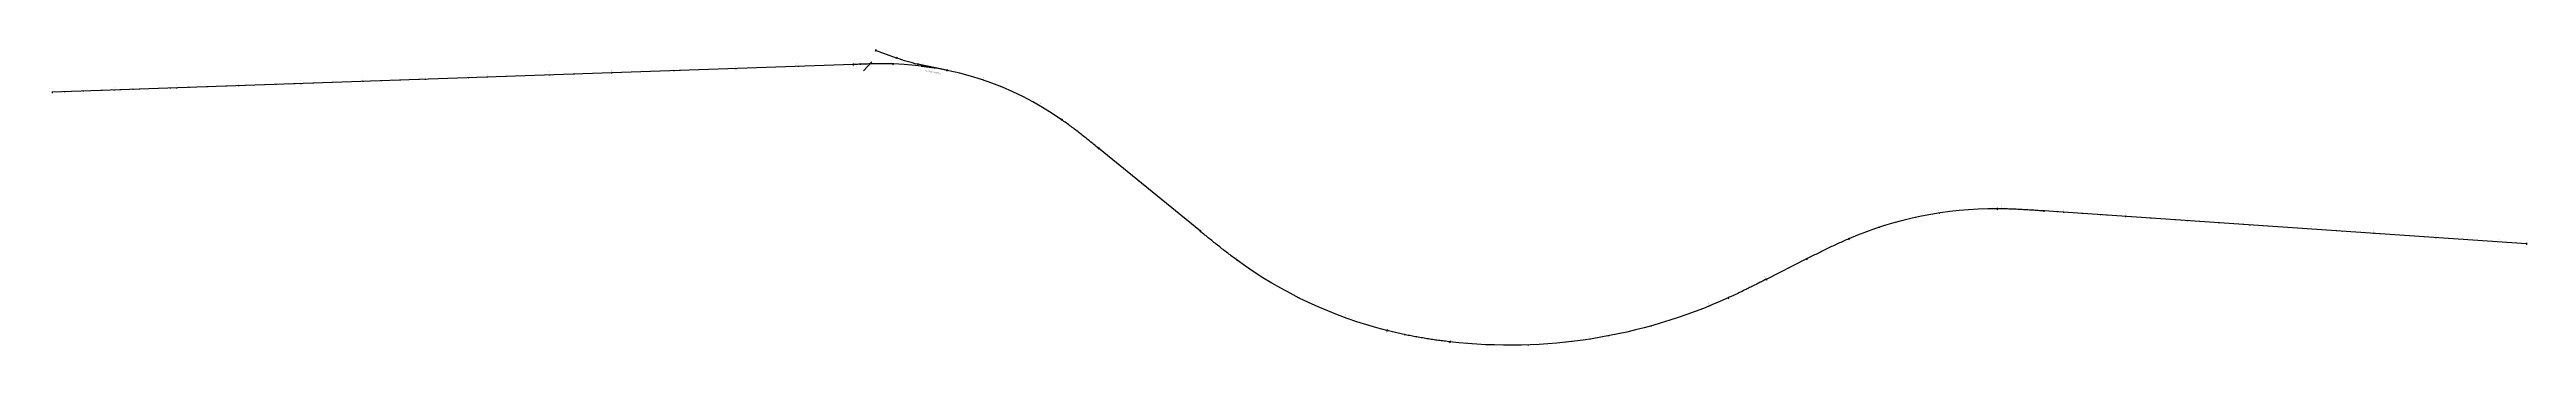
# Model space of a CAD drawing. Header units: metres. Extents: x 298967 to 310502, y 6699215 to 6703996.
# Drawn here: x 306520 to 310502, y 6703272 to 6703747 of the extents above; entities that cross this region are included whole.
import ezdxf
from ezdxf.enums import TextEntityAlignment as Align

# ---------------------------------------------------------------- set-up
doc = ezdxf.new("R2018")
doc.units = ezdxf.units.M
for name, color, linetype in [('JBTFE#ANNOTATIONS_MILEAGE', 2, 'Continuous'), ('JBTKO$SPV', 62, 'Continuous'), ('JBTKO@OBJEKTBESKRIVELSE', 62, 'Continuous'), ('JBTKO@OBJEKTNAVN', 62, 'Continuous'), ('JBTKO@SPV_TYPE', 62, 'Continuous'), ('JBTKO_HOS', 2, 'Continuous'), ('JBTKO_HOT', 2, 'Continuous'), ('JBTKO_SPF', 2, 'Continuous'), ('JBTKO_SPO', 2, 'Continuous'), ('JBTKO_SPV', 2, 'Continuous'), ('JBTRC$$INNSETTINGSPUNKT', 62, 'Continuous')]:
    doc.layers.add(name, color=color, linetype=linetype)
doc.styles.add('ISO', font='iso3098.shx')
doc.styles.add('RC-STANDARD', font='iso3098.shx')
doc.styles.get("Standard").update_dxf_attribs({"font": 'arial.ttf'})

# ---------------------------------------------------------------- blocks, each defined once
blk = doc.blocks.new('NO-BN-2D-JBTRC_INNSETTINGSPUNKT-Schematic')
at = {"layer": 'JBTRC$$INNSETTINGSPUNKT', "linetype": 'ByBlock', "lineweight": -2, "transparency": 16777216}
for p, q in [((-0.05, 0), (0.05, 0)), ((0, -0.05), (0, 0.05))]:
    blk.add_line(p, q, dxfattribs=at)
blk.add_circle((0, 0), 0.05, dxfattribs=at)
blk = doc.blocks.new('*Z1')
at = {"color": 0, "linetype": 'ByBlock', "lineweight": -2, "transparency": 16777216}
blk.add_blockref('NO-BN-2D-JBTRC_INNSETTINGSPUNKT-Schematic', (0, 0), dxfattribs=at)
at = {"layer": 'JBTKO@OBJEKTBESKRIVELSE', "color": 0, "linetype": 'ByBlock', "lineweight": -2, "transparency": 16777216, "style": 'ISO'}
blk.add_attdef('OBJEKTBESKRIVELSE', text='', height=0.9, dxfattribs=at).set_placement((0, 2.4), align=Align.MIDDLE_CENTER)
at = {"layer": 'JBTKO@OBJEKTNAVN', "color": 0, "linetype": 'ByBlock', "lineweight": -2, "transparency": 16777216, "style": 'ISO', "oblique": 15}
blk.add_attdef('OBJEKTNAVN', text='', height=0.5, dxfattribs=at).set_placement((0, 1), align=Align.MIDDLE_CENTER)
blk = doc.blocks.new('NO-BN-2D-JBTKO_SPV-FORBINDELSE-SPORVEKSEL-12-R500-54E3-FX-1-Metric')
at = {"color": 0, "linetype": 'ByBlock', "lineweight": -2, "transparency": 16777216}
for p, q in [((0, 1), (0, -1)), ((0, 0), (20.8, 0)), ((20.8, 1), (20.8, -1))]:
    blk.add_line(p, q, dxfattribs=at)
at = {"color": 0, "linetype": 'Continuous', "lineweight": -2, "transparency": 16777216}
for p, q in [((21, 0), (21, 0)), ((21.2, 0), (21.3, 0)), ((21.5, 0), (21.6, 0.1)), ((21.8, 0), (21.9, 0.1)), ((22, 0), (22.2, 0.1)), ((22.3, 0), (22.4, 0.1)), ((22.6, 0), (22.7, 0.2)), ((22.8, 0), (23, 0.2)), ((23.1, 0), (23.3, 0.2)), ((23.4, 0), (23.6, 0.2)), ((23.7, 0), (23.9, 0.3)), ((23.9, 0), (24.2, 0.3)), ((24.2, 0), (24.5, 0.3)), ((24.5, 0), (24.8, 0.3)), ((24.7, 0), (25.1, 0.4)), ((25, 0), (25.4, 0.4)), ((25.3, 0), (25.7, 0.4)), ((25.5, 0), (26, 0.4)), ((25.8, 0), (26.3, 0.5)), ((26.1, 0), (26.6, 0.5)), ((26.4, 0), (26.9, 0.5)), ((26.6, 0), (27.2, 0.5)), ((26.9, 0), (27.4, 0.6)), ((27.2, 0), (27.7, 0.6)), ((27.4, 0), (28, 0.6)), ((27.7, 0), (28.3, 0.6)), ((28, 0), (28.6, 0.7)), ((28.2, 0), (28.9, 0.7)), ((28.5, 0), (29.2, 0.7)), ((28.8, 0), (29.5, 0.7)), ((29, 0), (29.8, 0.7)), ((29.3, 0), (30.1, 0.8)), ((29.6, 0), (30.4, 0.8)), ((29.9, 0), (30.7, 0.8)), ((30.1, 0), (31, 0.8)), ((30.4, 0), (31.3, 0.9)), ((30.7, 0), (31.6, 0.9)), ((30.9, 0), (31.9, 0.9)), ((31.2, 0), (32.1, 0.9)), ((31.5, 0), (32.4, 1)), ((31.7, 0), (32.7, 1)), ((32, 0), (33, 1)), ((32.3, 0), (33.3, 1)), ((32.5, 0), (33.6, 1.1)), ((32.8, 0), (33.9, 1.1)), ((33.1, 0), (34.2, 1.1)), ((33.4, 0), (34.5, 1.1)), ((33.6, 0), (34.8, 1.2)), ((33.9, 0), (35.1, 1.2)), ((34.2, 0), (35.4, 1.2)), ((34.4, 0), (35.7, 1.2)), ((34.7, 0), (36, 1.3)), ((35, 0), (36.3, 1.3)), ((35.2, 0), (36.6, 1.3)), ((35.5, 0), (36.8, 1.3)), ((35.8, 0), (37.1, 1.4)), ((36.1, 0), (37.4, 1.4)), ((36.3, 0), (37.7, 1.4)), ((36.6, 0), (38, 1.4)), ((36.9, 0), (38.3, 1.5)), ((37.1, 0), (38.6, 1.5)), ((37.4, 0), (38.9, 1.5)), ((37.7, 0), (39.2, 1.5)), ((37.9, 0), (39.5, 1.6)), ((38.2, 0), (39.8, 1.6)), ((38.5, 0), (40.1, 1.6)), ((38.7, 0), (40.4, 1.6)), ((39, 0), (40.7, 1.7)), ((39.3, 0), (41, 1.7)), ((39.6, 0), (41.3, 1.7)), ((39.8, 0), (41.5, 1.7)), ((40.1, 0), (41.5, 1.5)), ((40.4, 0), (41.6, 1.2)), ((40.6, 0), (41.6, 0.9)), ((40.9, 0), (41.6, 0.7)), ((41.2, 0), (41.6, 0.4)), ((41.4, 0), (41.6, 0.2))]:
    blk.add_line(p, q, dxfattribs=at)
at = {"color": 0, "linetype": 'ByBlock', "lineweight": -2, "transparency": 16777216}
for points in [[(20.8, 0), (41.6, 0, 0.020788), (41.5, 1.7)], [(41.6, 0, 0.020788), (41.5, 1.7), (41.5, 1.7, -0.020788), (41.6, 0)]]:
    blk.add_lwpolyline(points, format="xyb", close=True, dxfattribs=at)
for start, end in [(0, 6.2636), (358.5, 0)]:
    blk.add_arc((20.8, 0), 20.8, start, end, dxfattribs=at)
blk = doc.blocks.new('*Z25')
at = {"color": 0, "linetype": 'ByBlock', "lineweight": -2, "transparency": 16777216}
blk.add_blockref('NO-BN-2D-JBTRC_INNSETTINGSPUNKT-Schematic', (0, 0), dxfattribs=at)
at = {"layer": 'JBTKO$SPV', "color": 0, "linetype": 'ByBlock', "lineweight": -2, "transparency": 16777216}
blk.add_blockref('NO-BN-2D-JBTKO_SPV-FORBINDELSE-SPORVEKSEL-12-R500-54E3-FX-1-Metric', (0, 0), dxfattribs=at)
at = {"layer": 'JBTKO@OBJEKTBESKRIVELSE', "color": 0, "linetype": 'ByBlock', "lineweight": -2, "transparency": 16777216, "style": 'ISO'}
blk.add_attdef('OBJEKTBESKRIVELSE', text='', height=0.9, dxfattribs=at).set_placement((20.797, 11), align=Align.MIDDLE_CENTER)
at = {"layer": 'JBTKO@OBJEKTNAVN', "color": 0, "linetype": 'ByBlock', "lineweight": -2, "transparency": 16777216, "style": 'ISO', "oblique": 15}
blk.add_attdef('OBJEKTNAVN', text='', height=1.25, dxfattribs=at).set_placement((20.797, 8), align=Align.MIDDLE_CENTER)
at = {"layer": 'JBTKO@SPV_TYPE', "color": 0, "linetype": 'ByBlock', "lineweight": -2, "transparency": 16777216, "style": 'ISO'}
blk.add_attdef('BETEGNELSE', text='', height=0.9, dxfattribs=at).set_placement((20.797, 6.5), align=Align.MIDDLE_CENTER)
blk = doc.blocks.new('*Z76', base_point=(310496.2, 6703727.7))
at = {"color": 0}
for p, q in [((307473.8, 6703711.2), (307473.8, 6703710.7)), ((307483.8, 6703711.6), (307483.8, 6703711.1)), ((307493.8, 6703711.9), (307493.8, 6703711.4)), ((307503.8, 6703712.3), (307503.8, 6703711.8)), ((307513.8, 6703712.6), (307513.8, 6703712.1)), ((307523.8, 6703713.5), (307523.8, 6703712)), ((307533.8, 6703713.3), (307533.8, 6703712.8)), ((307543.8, 6703713.7), (307543.8, 6703713.2)), ((307553.8, 6703714), (307553.8, 6703713.5)), ((307563.7, 6703714.3), (307563.8, 6703713.8)), ((307573.7, 6703714.7), (307573.8, 6703714.2)), ((307583.7, 6703715), (307583.7, 6703714.5)), ((307593.7, 6703715.4), (307593.7, 6703714.9)), ((307603.7, 6703715.7), (307603.7, 6703715.2)), ((307613.7, 6703716.1), (307613.7, 6703715.6)), ((307623.7, 6703716.9), (307623.7, 6703715.4)), ((307633.7, 6703716.8), (307633.7, 6703716.3)), ((307643.7, 6703717.1), (307643.7, 6703716.6)), ((307653.7, 6703717.5), (307653.7, 6703717)), ((307663.7, 6703717.8), (307663.7, 6703717.3)), ((307673.7, 6703718.2), (307673.7, 6703717.7)), ((307683.7, 6703718.5), (307683.7, 6703718)), ((307693.7, 6703718.8), (307693.7, 6703718.3)), ((307703.7, 6703719.2), (307703.7, 6703718.7)), ((307713.7, 6703719.5), (307713.7, 6703719)), ((307723.6, 6703720.4), (307723.7, 6703718.9)), ((307733.6, 6703720.2), (307733.7, 6703719.7)), ((307743.6, 6703720.6), (307743.7, 6703720.1)), ((307753.6, 6703720.9), (307753.6, 6703720.4)), ((307763.6, 6703721.3), (307763.6, 6703720.8)), ((307773.6, 6703721.6), (307773.6, 6703721.1)), ((307783.6, 6703722), (307783.6, 6703721.5)), ((307793.6, 6703722.3), (307793.6, 6703721.8)), ((307803.6, 6703722.7), (307803.6, 6703722.2)), ((307813.6, 6703723), (307813.6, 6703722.5)), ((307823.6, 6703723.8), (307823.6, 6703722.3)), ((307833.6, 6703723.6), (307833.6, 6703723.1)), ((307843.6, 6703723.9), (307843.6, 6703723.4)), ((307853.6, 6703724), (307853.6, 6703723.5)), ((307863.6, 6703724), (307863.6, 6703723.5)), ((307873.6, 6703723.9), (307873.6, 6703723.4)), ((307883.6, 6703723.5), (307883.6, 6703723)), ((307893.6, 6703723), (307893.6, 6703722.5)), ((307903.6, 6703722.3), (307903.5, 6703721.8)), ((307913.5, 6703721.3), (307913.5, 6703720.8)), ((307923.5, 6703720.7), (307923.3, 6703719.2)), ((307933.4, 6703718.9), (307933.3, 6703718.4)), ((307943.3, 6703717.3), (307943.2, 6703716.8)), ((307953.1, 6703715.6), (307953, 6703715.1)), ((307962.9, 6703713.7), (307962.8, 6703713.2)), ((307972.7, 6703711.5), (307972.6, 6703711.1)), ((306534.4, 6703678.7), (306534.4, 6703678.2)), ((306544.4, 6703679), (306544.4, 6703678.5)), ((306554.3, 6703679.4), (306554.4, 6703678.9)), ((306564.3, 6703679.7), (306564.4, 6703679.2)), ((306574.3, 6703680.1), (306574.4, 6703679.6)), ((306584.3, 6703680.4), (306584.3, 6703679.9)), ((306594.3, 6703680.8), (306594.3, 6703680.3)), ((306604.3, 6703681.1), (306604.3, 6703680.6)), ((306614.3, 6703681.5), (306614.3, 6703681)), ((306624.3, 6703682.3), (306624.3, 6703680.8)), ((306634.3, 6703682.2), (306634.3, 6703681.7)), ((306644.3, 6703682.5), (306644.3, 6703682)), ((306654.3, 6703682.8), (306654.3, 6703682.3)), ((306664.3, 6703683.2), (306664.3, 6703682.7)), ((306674.3, 6703683.5), (306674.3, 6703683)), ((306684.3, 6703683.9), (306684.3, 6703683.4)), ((306694.3, 6703684.2), (306694.3, 6703683.7)), ((306704.3, 6703684.6), (306704.3, 6703684.1)), ((306714.3, 6703684.9), (306714.3, 6703684.4)), ((306724.2, 6703685.8), (306724.3, 6703684.3)), ((306734.2, 6703685.6), (306734.3, 6703685.1)), ((306744.2, 6703686), (306744.3, 6703685.5)), ((306754.2, 6703686.3), (306754.2, 6703685.8)), ((306764.2, 6703686.7), (306764.2, 6703686.2)), ((306774.2, 6703687), (306774.2, 6703686.5)), ((306784.2, 6703687.3), (306784.2, 6703686.8)), ((306794.2, 6703687.7), (306794.2, 6703687.2)), ((306804.2, 6703688), (306804.2, 6703687.5)), ((306814.2, 6703688.4), (306814.2, 6703687.9)), ((306824.2, 6703689.2), (306824.2, 6703687.7)), ((306834.2, 6703689.1), (306834.2, 6703688.6)), ((306844.2, 6703689.4), (306844.2, 6703688.9)), ((306854.2, 6703689.8), (306854.2, 6703689.3)), ((306864.2, 6703690.1), (306864.2, 6703689.6)), ((306874.2, 6703690.5), (306874.2, 6703690)), ((306884.2, 6703690.8), (306884.2, 6703690.3)), ((306894.1, 6703691.2), (306894.2, 6703690.7)), ((306904.1, 6703691.5), (306904.2, 6703691)), ((306914.1, 6703691.8), (306914.2, 6703691.3)), ((306924.1, 6703692.7), (306924.2, 6703691.2)), ((306934.1, 6703692.5), (306934.1, 6703692)), ((306944.1, 6703692.9), (306944.1, 6703692.4)), ((306954.1, 6703693.2), (306954.1, 6703692.7)), ((306964.1, 6703693.6), (306964.1, 6703693.1)), ((306974.1, 6703693.9), (306974.1, 6703693.4)), ((306984.1, 6703694.3), (306984.1, 6703693.8)), ((306994.1, 6703694.6), (306994.1, 6703694.1)), ((307004.1, 6703695), (307004.1, 6703694.5)), ((307014.1, 6703695.3), (307014.1, 6703694.8)), ((307024.1, 6703696.2), (307024.1, 6703694.7)), ((307034.1, 6703696), (307034.1, 6703695.5)), ((307044.1, 6703696.3), (307044.1, 6703695.8)), ((307054, 6703696.7), (307054.1, 6703696.2)), ((307064, 6703697), (307064.1, 6703696.5)), ((307074, 6703697.4), (307074.1, 6703696.9)), ((307084, 6703697.7), (307084, 6703697.2)), ((307094, 6703698.1), (307094, 6703697.6)), ((307104, 6703698.4), (307104, 6703697.9)), ((307114, 6703698.8), (307114, 6703698.3)), ((307124, 6703699.6), (307124, 6703698.1)), ((307134, 6703699.5), (307134, 6703699)), ((307144, 6703699.8), (307144, 6703699.3)), ((307154, 6703700.2), (307154, 6703699.7)), ((307164, 6703700.5), (307164, 6703700)), ((307174, 6703700.8), (307174, 6703700.3)), ((307184, 6703701.2), (307184, 6703700.7)), ((307194, 6703701.5), (307194, 6703701)), ((307204, 6703701.9), (307204, 6703701.4)), ((307214, 6703702.2), (307214, 6703701.7)), ((307223.9, 6703703.1), (307224, 6703701.6)), ((307233.9, 6703702.9), (307234, 6703702.4)), ((307243.9, 6703703.3), (307244, 6703702.8)), ((307253.9, 6703703.6), (307253.9, 6703703.1)), ((307263.9, 6703704), (307263.9, 6703703.5)), ((307273.9, 6703704.3), (307273.9, 6703703.8)), ((307283.9, 6703704.7), (307283.9, 6703704.2)), ((307293.9, 6703705), (307293.9, 6703704.5)), ((307303.9, 6703705.3), (307303.9, 6703704.8)), ((307313.9, 6703705.7), (307313.9, 6703705.2)), ((307323.9, 6703706.5), (307323.9, 6703705)), ((307333.9, 6703706.4), (307333.9, 6703705.9)), ((307343.9, 6703706.7), (307343.9, 6703706.2)), ((307353.9, 6703707.1), (307353.9, 6703706.6)), ((307363.9, 6703707.4), (307363.9, 6703706.9)), ((307373.9, 6703707.8), (307373.9, 6703707.3)), ((307383.9, 6703708.1), (307383.9, 6703707.6)), ((307393.8, 6703708.5), (307393.9, 6703708)), ((307403.8, 6703708.8), (307403.9, 6703708.3)), ((307413.8, 6703709.2), (307413.9, 6703708.7)), ((307423.8, 6703710), (307423.9, 6703708.5)), ((307433.8, 6703709.8), (307433.8, 6703709.3)), ((307443.8, 6703710.2), (307443.8, 6703709.7)), ((307453.8, 6703710.5), (307453.8, 6703710)), ((307463.8, 6703710.9), (307463.8, 6703710.4)), ((307982.4, 6703709.2), (307982.3, 6703708.7)), ((307992.1, 6703706.7), (307992, 6703706.2)), ((308001.8, 6703704), (308001.6, 6703703.5)), ((308011.3, 6703701.1), (308011.2, 6703700.6)), ((308021, 6703698.5), (308020.5, 6703697.1)), ((308030.3, 6703694.7), (308030.1, 6703694.3)), ((308039.7, 6703691.3), (308039.5, 6703690.8)), ((308049, 6703687.6), (308048.8, 6703687.1)), ((308058.2, 6703683.8), (308058, 6703683.3)), ((308067.4, 6703679.7), (308067.2, 6703679.3)), ((308076.5, 6703675.5), (308076.3, 6703675.1)), ((308085.5, 6703671.2), (308085.2, 6703670.7)), ((308094.4, 6703666.6), (308094.1, 6703666.1)), ((308103.2, 6703661.8), (308102.9, 6703661.4)), ((308112.1, 6703657.4), (308111.4, 6703656.1)), ((308120.5, 6703651.8), (308120.2, 6703651.4)), ((308129, 6703646.6), (308128.7, 6703646.2)), ((308137.4, 6703641.1), (308137.1, 6703640.7)), ((308145.7, 6703635.5), (308145.4, 6703635.1)), ((308153.9, 6703629.8), (308153.6, 6703629.4)), ((308162, 6703623.9), (308161.7, 6703623.5)), ((308169.9, 6703617.8), (308169.6, 6703617.4)), ((308177.9, 6703611.7), (308177.5, 6703611.3)), ((308185.7, 6703605.5), (308185.4, 6703605.1)), ((308193.8, 6703599.6), (308192.9, 6703598.5)), ((308201.3, 6703593), (308200.9, 6703592.6)), ((308209, 6703586.6), (308208.7, 6703586.3)), ((308216.8, 6703580.3), (308216.5, 6703579.9)), ((308224.5, 6703574), (308224.2, 6703573.6)), ((308232.3, 6703567.7), (308232, 6703567.3)), ((308240, 6703561.4), (308239.7, 6703561)), ((308247.8, 6703555.1), (308247.5, 6703554.7)), ((308255.6, 6703548.8), (308255.2, 6703548.4)), ((308263.3, 6703542.5), (308263, 6703542.1)), ((308271.4, 6703536.5), (308270.4, 6703535.4)), ((308278.8, 6703529.8), (308278.5, 6703529.4)), ((308286.6, 6703523.5), (308286.3, 6703523.1)), ((308294.3, 6703517.2), (308294, 6703516.8)), ((308302.1, 6703510.9), (308301.8, 6703510.5)), ((308309.8, 6703504.6), (308309.5, 6703504.2)), ((308317.6, 6703498.3), (308317.3, 6703497.9)), ((308325.4, 6703491.9), (308325, 6703491.6)), ((308333.1, 6703485.6), (308332.8, 6703485.2)), ((308340.9, 6703479.3), (308340.5, 6703478.9)), ((308348.9, 6703473.4), (308348, 6703472.2)), ((309499.6, 6703472.6), (309499.7, 6703472.1)), ((309509.3, 6703475), (309509.4, 6703474.5)), ((309519, 6703477.2), (309519.1, 6703476.7)), ((309528.8, 6703479.3), (309528.9, 6703478.8)), ((309538.6, 6703481.2), (309538.7, 6703480.7)), ((309548.5, 6703483), (309548.6, 6703482.5)), ((309558.3, 6703485), (309558.5, 6703483.6)), ((309568.3, 6703486), (309568.3, 6703485.5)), ((309578.2, 6703487.2), (309578.2, 6703486.7)), ((309588.1, 6703488.3), (309588.2, 6703487.8)), ((309598.1, 6703489.2), (309598.1, 6703488.7)), ((309608.1, 6703490), (309608.1, 6703489.5)), ((309618.1, 6703490.6), (309618.1, 6703490.1)), ((309628, 6703491), (309628.1, 6703490.5)), ((309638, 6703491.2), (309638.1, 6703490.7)), ((309648.1, 6703491.3), (309648.1, 6703490.8)), ((309658.1, 6703491.8), (309658, 6703490.3)), ((309668.1, 6703491), (309668, 6703490.5)), ((309678.1, 6703490.7), (309678, 6703490.2)), ((309688, 6703490.2), (309688, 6703489.7)), ((309698, 6703489.7), (309698, 6703489.2)), ((309708, 6703489), (309708, 6703488.5)), ((309718, 6703488.4), (309718, 6703487.9)), ((309728, 6703487.7), (309727.9, 6703487.2)), ((309737.9, 6703487), (309737.9, 6703486.5)), ((309747.9, 6703486.4), (309747.9, 6703485.9)), ((309757.9, 6703486.2), (309757.8, 6703484.7)), ((309767.9, 6703485), (309767.8, 6703484.5)), ((309777.9, 6703484.3), (309777.8, 6703483.8)), ((309787.8, 6703483.6), (309787.8, 6703483.2)), ((309797.8, 6703483), (309797.8, 6703482.5)), ((309807.8, 6703482.3), (309807.8, 6703481.8)), ((309817.8, 6703481.6), (309817.7, 6703481.1)), ((309827.7, 6703480.9), (309827.7, 6703480.4)), ((309837.7, 6703480.3), (309837.7, 6703479.8)), ((309847.7, 6703479.6), (309847.7, 6703479.1)), ((309857.7, 6703479.4), (309857.6, 6703477.9)), ((309867.6, 6703478.2), (309867.6, 6703477.7)), ((309877.6, 6703477.6), (309877.6, 6703477.1)), ((309887.6, 6703476.9), (309887.6, 6703476.4)), ((309897.6, 6703476.2), (309897.5, 6703475.7)), ((309907.6, 6703475.5), (309907.5, 6703475)), ((309917.5, 6703474.8), (309917.5, 6703474.3)), ((309927.5, 6703474.2), (309927.5, 6703473.7)), ((309937.5, 6703473.5), (309937.5, 6703473)), ((309947.5, 6703472.8), (309947.4, 6703472.3)), ((309957.5, 6703472.6), (309957.4, 6703471.1)), ((308356.4, 6703466.7), (308356.1, 6703466.3)), ((308364.1, 6703460.4), (308363.8, 6703460)), ((308371.9, 6703454.1), (308371.6, 6703453.7)), ((308379.6, 6703447.8), (308379.3, 6703447.4)), ((308387.4, 6703441.5), (308387.1, 6703441.1)), ((308395.2, 6703435.2), (308394.9, 6703434.8)), ((309396, 6703435.7), (309396.2, 6703435.3)), ((309405.2, 6703439.8), (309405.4, 6703439.4)), ((309414.3, 6703443.8), (309414.5, 6703443.3)), ((309423.6, 6703447.6), (309423.8, 6703447.2)), ((309432.9, 6703451.3), (309433.1, 6703450.8)), ((309442.3, 6703454.8), (309442.4, 6703454.3)), ((309451.7, 6703458.2), (309451.8, 6703457.7)), ((309461, 6703461.8), (309461.5, 6703460.4)), ((309470.7, 6703464.4), (309470.8, 6703463.9)), ((309480.3, 6703467.3), (309480.4, 6703466.8)), ((309489.9, 6703470), (309490, 6703469.5)), ((309967.4, 6703471.5), (309967.4, 6703471)), ((309977.4, 6703470.8), (309977.4, 6703470.3)), ((309987.4, 6703470.1), (309987.3, 6703469.6)), ((309997.3, 6703469.4), (309997.3, 6703468.9)), ((310007.3, 6703468.7), (310007.3, 6703468.2)), ((310017.3, 6703468.1), (310017.3, 6703467.6)), ((310027.3, 6703467.4), (310027.2, 6703466.9)), ((310037.3, 6703466.7), (310037.2, 6703466.2)), ((310047.2, 6703466), (310047.2, 6703465.5)), ((310057.2, 6703465.9), (310057.1, 6703464.4)), ((310067.2, 6703464.7), (310067.2, 6703464.2)), ((310077.2, 6703464), (310077.1, 6703463.5)), ((310087.1, 6703463.3), (310087.1, 6703462.8)), ((310097.1, 6703462.7), (310097.1, 6703462.2)), ((310107.1, 6703462), (310107.1, 6703461.5)), ((310117.1, 6703461.3), (310117, 6703460.8)), ((310127.1, 6703460.6), (310127, 6703460.1)), ((310137, 6703459.9), (310137, 6703459.4)), ((310147, 6703459.3), (310147, 6703458.8)), ((310157, 6703459.1), (310156.9, 6703457.6)), ((310167, 6703457.9), (310166.9, 6703457.4)), ((310176.9, 6703457.2), (310176.9, 6703456.7)), ((310186.9, 6703456.6), (310186.9, 6703456.1)), ((310196.9, 6703455.9), (310196.9, 6703455.4)), ((310206.9, 6703455.2), (310206.8, 6703454.7)), ((310216.8, 6703454.5), (310216.8, 6703454)), ((310226.8, 6703453.8), (310226.8, 6703453.3)), ((310236.8, 6703453.2), (310236.8, 6703452.7)), ((310246.8, 6703452.5), (310246.7, 6703452)), ((310256.8, 6703452.3), (310256.7, 6703450.8)), ((310266.7, 6703451.1), (310266.7, 6703450.6)), ((310276.7, 6703450.5), (310276.7, 6703450)), ((310286.7, 6703449.8), (310286.6, 6703449.3)), ((310296.7, 6703449.1), (310296.6, 6703448.6)), ((310306.6, 6703448.4), (310306.6, 6703447.9)), ((310316.6, 6703447.7), (310316.6, 6703447.3)), ((310326.6, 6703447.1), (310326.6, 6703446.6)), ((310336.6, 6703446.4), (310336.5, 6703445.9)), ((310346.5, 6703445.7), (310346.5, 6703445.2)), ((310356.6, 6703445.5), (310356.5, 6703444)), ((310366.5, 6703444.4), (310366.5, 6703443.9)), ((310376.5, 6703443.7), (310376.4, 6703443.2)), ((310386.5, 6703443), (310386.4, 6703442.5)), ((310396.4, 6703442.3), (310396.4, 6703441.8)), ((310406.4, 6703441.7), (310406.4, 6703441.2)), ((310416.4, 6703441), (310416.4, 6703440.5)), ((310426.4, 6703440.3), (310426.3, 6703439.8)), ((310436.3, 6703439.6), (310436.3, 6703439.1)), ((310446.3, 6703438.9), (310446.3, 6703438.4)), ((310456.3, 6703438.8), (310456.2, 6703437.3)), ((310466.3, 6703437.6), (310466.2, 6703437.1)), ((310476.2, 6703436.9), (310476.2, 6703436.4)), ((310486.2, 6703436.2), (310486.2, 6703435.7)), ((310496.2, 6703435.6), (310496.2, 6703435.1)), ((308403, 6703429), (308402.7, 6703428.6)), ((308410.9, 6703422.9), (308410.6, 6703422.5)), ((308418.9, 6703416.8), (308418.6, 6703416.4)), ((308427.2, 6703411.2), (308426.3, 6703410)), ((308435, 6703404.9), (308434.7, 6703404.5)), ((308443.2, 6703399.2), (308442.9, 6703398.8)), ((308451.4, 6703393.6), (308451.1, 6703393.1)), ((309315.3, 6703395.9), (309315.6, 6703395.4)), ((309324.3, 6703400.4), (309324.5, 6703399.9)), ((309333.2, 6703404.9), (309333.4, 6703404.4)), ((309342.1, 6703409.4), (309342.4, 6703408.9)), ((309351.1, 6703413.8), (309351.3, 6703413.4)), ((309360, 6703418.3), (309360.2, 6703417.9)), ((309368.7, 6703423.2), (309369.4, 6703421.9)), ((309377.9, 6703427.2), (309378.2, 6703426.7)), ((309387, 6703431.5), (309387.2, 6703431)), ((308459.8, 6703388), (308459.5, 6703387.6)), ((308468.2, 6703382.6), (308467.9, 6703382.2)), ((308476.7, 6703377.4), (308476.4, 6703376.9)), ((308485.2, 6703372.2), (308485, 6703371.8)), ((308493.9, 6703367.2), (308493.6, 6703366.8)), ((308502.6, 6703362.3), (308502.3, 6703361.8)), ((308511.6, 6703357.9), (308510.9, 6703356.6)), ((308520.2, 6703352.8), (308520, 6703352.4)), ((309234.8, 6703355.8), (309235, 6703355.3)), ((309243.8, 6703360.1), (309244, 6703359.6)), ((309252.8, 6703364.5), (309253, 6703364)), ((309261.7, 6703368.9), (309261.9, 6703368.5)), ((309270.7, 6703373.4), (309270.9, 6703373)), ((309279.4, 6703378.3), (309280, 6703377)), ((309288.5, 6703382.4), (309288.8, 6703381.9)), ((309297.5, 6703386.9), (309297.7, 6703386.4)), ((309306.4, 6703391.4), (309306.6, 6703390.9)), ((308529.1, 6703348.3), (308528.9, 6703347.9)), ((308538.1, 6703343.9), (308537.9, 6703343.5)), ((308547.1, 6703339.6), (308546.9, 6703339.2)), ((308556.2, 6703335.5), (308556, 6703335)), ((308565.4, 6703331.5), (308565.2, 6703331)), ((308574.6, 6703327.6), (308574.4, 6703327.2)), ((308583.9, 6703323.9), (308583.7, 6703323.4)), ((308593.2, 6703320.2), (308593, 6703319.8)), ((308602.7, 6703317.2), (308602.2, 6703315.8)), ((308612, 6703313.4), (308611.8, 6703312.9)), ((309132.8, 6703314.8), (309133, 6703314.3)), ((309142.3, 6703318), (309142.4, 6703317.5)), ((309151.7, 6703321.2), (309151.9, 6703320.8)), ((309161.1, 6703324.6), (309161.3, 6703324.2)), ((309170.5, 6703328.2), (309170.7, 6703327.7)), ((309179.8, 6703331.8), (309180, 6703331.3)), ((309188.9, 6703336), (309189.5, 6703334.6)), ((309198.3, 6703339.3), (309198.5, 6703338.9)), ((309207.5, 6703343.3), (309207.7, 6703342.8)), ((309216.6, 6703347.3), (309216.8, 6703346.9)), ((309225.7, 6703351.5), (309225.9, 6703351)), ((308621.4, 6703310.2), (308621.3, 6703309.7)), ((308630.9, 6703307.1), (308630.8, 6703306.7)), ((308640.5, 6703304.2), (308640.4, 6703303.7)), ((308650.1, 6703301.4), (308650, 6703300.9)), ((308659.7, 6703298.7), (308659.6, 6703298.2)), ((308669.4, 6703296.2), (308669.3, 6703295.7)), ((308679.1, 6703293.8), (308679, 6703293.3)), ((308688.8, 6703291.5), (308688.7, 6703291.1)), ((308698.7, 6703289.9), (308698.4, 6703288.4)), ((308708.4, 6703287.4), (308708.3, 6703286.9)), ((308718.2, 6703285.6), (308718.1, 6703285.1)), ((308728.1, 6703283.8), (308728, 6703283.4)), ((308737.9, 6703282.2), (308737.9, 6703281.8)), ((308747.8, 6703280.8), (308747.8, 6703280.3)), ((308757.7, 6703279.4), (308757.7, 6703278.9)), ((308767.7, 6703278.2), (308767.6, 6703277.7)), ((308777.6, 6703277.1), (308777.5, 6703276.6)), ((308787.5, 6703276.1), (308787.5, 6703275.6)), ((308797.5, 6703275.7), (308797.4, 6703274.2)), ((308807.5, 6703274.4), (308807.4, 6703273.9)), ((308817.4, 6703273.8), (308817.4, 6703273.3)), ((308827.4, 6703273.2), (308827.4, 6703272.7)), ((308897.4, 6703273.3), (308897.4, 6703271.8)), ((308907.4, 6703273.2), (308907.4, 6703272.7)), ((308917.4, 6703273.8), (308917.4, 6703273.3)), ((308927.3, 6703274.4), (308927.4, 6703273.9)), ((308937.3, 6703275.2), (308937.3, 6703274.7)), ((308947.3, 6703276.1), (308947.3, 6703275.6)), ((308957.2, 6703277), (308957.3, 6703276.6)), ((308967.1, 6703278.2), (308967.2, 6703277.7)), ((308977.1, 6703279.4), (308977.1, 6703278.9)), ((308987, 6703280.7), (308987, 6703280.2)), ((308996.8, 6703282.7), (308997, 6703281.2)), ((309006.7, 6703283.8), (309006.8, 6703283.3)), ((309016.6, 6703285.5), (309016.7, 6703285)), ((309026.4, 6703287.3), (309026.5, 6703286.8)), ((309036.2, 6703289.2), (309036.3, 6703288.7)), ((309046, 6703291.3), (309046.1, 6703290.8)), ((309055.8, 6703293.4), (309055.9, 6703292.9)), ((309065.5, 6703295.7), (309065.6, 6703295.2)), ((309075.2, 6703298.1), (309075.3, 6703297.6)), ((309084.9, 6703300.6), (309085, 6703300.1)), ((309094.4, 6703303.7), (309094.8, 6703302.2)), ((309104.2, 6703305.9), (309104.3, 6703305.4)), ((309113.7, 6703308.8), (309113.9, 6703308.3)), ((309123.3, 6703311.7), (309123.4, 6703311.2)), ((308837.4, 6703272.8), (308837.4, 6703272.3)), ((308847.4, 6703272.5), (308847.4, 6703272)), ((308857.4, 6703272.4), (308857.4, 6703271.9)), ((308867.4, 6703272.3), (308867.4, 6703271.8)), ((308877.4, 6703272.4), (308877.4, 6703271.9)), ((308887.4, 6703272.5), (308887.4, 6703272))]:
    blk.add_line(p, q, dxfattribs=at)
at = {"color": 0, "char_height": 0.5, "attachment_point": 4, "style": 'RC-STANDARD'}
for s, insert, rotation in [('km 459.900', (307423.8, 6703710.8), 91.9839), ('km 459.800', (307523.7, 6703714.2), 91.9839), ('km 459.700', (307623.7, 6703717.7), 91.9839), ('km 459.600', (307723.6, 6703721.1), 91.9839), ('km 459.500', (307823.5, 6703724.6), 91.8703), ('km 459.400', (307923.6, 6703721.4), 82.9009), ('km 460.700', (306624.3, 6703683.1), 91.9839), ('km 460.600', (306724.2, 6703686.5), 91.9839), ('km 460.500', (306824.1, 6703690), 91.9839), ('km 460.400', (306924.1, 6703693.4), 91.9839), ('km 460.300', (307024, 6703696.9), 91.9839), ('km 460.200', (307124, 6703700.4), 91.9839), ('km 460.100', (307223.9, 6703703.8), 91.9839), ('km 460.000', (307323.8, 6703707.3), 91.9839), ('km 459.300', (308021.2, 6703699.2), 71.4417), ('km 459.200', (308112.5, 6703658), 59.9826), ('km 459.100', (308194.3, 6703600.2), 51.0794), ('km 459.000', (308271.9, 6703537.1), 50.8545), ('km 458.900', (308349.4, 6703474), 50.8545), ('km 457.600', (309558.2, 6703485.8), 98.6312), ('km 457.500', (309658.1, 6703492.5), 89.1084), ('km 457.400', (309758, 6703486.9), 86.116), ('km 457.300', (309857.8, 6703480.2), 86.116), ('km 457.200', (309957.5, 6703473.4), 86.116), ('km 457.700', (309460.8, 6703462.6), 108.1805), ('km 457.100', (310057.3, 6703466.6), 86.116), ('km 457.000', (310157.1, 6703459.8), 86.116), ('km 456.900', (310256.8, 6703453.1), 86.116), ('km 456.800', (310356.6, 6703446.3), 86.116), ('km 456.700', (310456.4, 6703439.5), 86.116), ('km 458.800', (308427.6, 6703411.8), 53.6589), ('km 457.800', (309368.4, 6703423.9), 116.2505), ('km 458.700', (308511.9, 6703358.6), 61.838), ('km 457.900', (309279, 6703379), 116.7075), ('km 458.600', (308603, 6703317.9), 70.0231), ('km 458.000', (309188.6, 6703336.7), 112.2378), ('km 458.500', (308698.9, 6703290.6), 78.1496), ('km 458.400', (308797.6, 6703276.4), 85.2751), ('km 458.300', (308897.3, 6703274.1), 92.0158), ('km 458.200', (308996.7, 6703283.4), 98.7564), ('km 458.100', (309094.2, 6703304.4), 105.4971)]:
    blk.add_mtext(s, dxfattribs=dict(at, insert=insert, rotation=rotation))
blk = doc.blocks.new('NO-BN-2D-JBTKO_DIV-KARAKTERISTISK-PUNKT-Geographic')
at = {"color": 0, "linetype": 'ByBlock', "lineweight": -2, "transparency": 16777216}
blk.add_line((0, -1.5), (0, 1.5), dxfattribs=at)
blk = doc.blocks.new('*Z117')
at = {"color": 0, "linetype": 'ByBlock', "lineweight": -2, "transparency": 16777216}
for name in ['NO-BN-2D-JBTRC_INNSETTINGSPUNKT-Schematic', 'NO-BN-2D-JBTKO_DIV-KARAKTERISTISK-PUNKT-Geographic']:
    blk.add_blockref(name, (0, 0), dxfattribs=at)
at = {"layer": 'JBTKO@OBJEKTBESKRIVELSE', "color": 0, "linetype": 'ByBlock', "lineweight": -2, "transparency": 16777216, "style": 'ISO'}
blk.add_attdef('OBJEKTBESKRIVELSE', text='', height=0.9, dxfattribs=at).set_placement((0, 4), align=Align.MIDDLE_CENTER)
at = {"layer": 'JBTKO@OBJEKTNAVN', "color": 0, "linetype": 'ByBlock', "lineweight": -2, "transparency": 16777216, "style": 'ISO', "oblique": 15}
blk.add_attdef('OBJEKTNAVN', text='', height=0.5, dxfattribs=at).set_placement((0, 3), align=Align.MIDDLE_CENTER)
blk = doc.blocks.new('*Z119')
at = {"color": 0, "linetype": 'ByBlock', "lineweight": -2, "transparency": 16777216}
blk.add_blockref('NO-BN-2D-JBTRC_INNSETTINGSPUNKT-Schematic', (0, 0), dxfattribs=at)
at = {"color": 0, "linetype": 'ByBlock', "lineweight": -2, "transparency": 16777216, "rotation": 1.121514603806158}
blk.add_blockref('NO-BN-2D-JBTKO_DIV-KARAKTERISTISK-PUNKT-Geographic', (0, 0), dxfattribs=at)
at = {"layer": 'JBTKO@OBJEKTBESKRIVELSE', "color": 0, "linetype": 'ByBlock', "lineweight": -2, "transparency": 16777216, "style": 'ISO'}
blk.add_attdef('OBJEKTBESKRIVELSE', text='', height=0.9, dxfattribs=at).set_placement((0, 4), align=Align.MIDDLE_CENTER)
at = {"layer": 'JBTKO@OBJEKTNAVN', "color": 0, "linetype": 'ByBlock', "lineweight": -2, "transparency": 16777216, "style": 'ISO', "oblique": 15}
blk.add_attdef('OBJEKTNAVN', text='', height=0.5, dxfattribs=at).set_placement((0, 3), align=Align.MIDDLE_CENTER)
blk = doc.blocks.new('*Z121')
at = {"color": 0, "linetype": 'ByBlock', "lineweight": -2, "transparency": 16777216}
for name in ['NO-BN-2D-JBTRC_INNSETTINGSPUNKT-Schematic', 'NO-BN-2D-JBTKO_DIV-KARAKTERISTISK-PUNKT-Geographic']:
    blk.add_blockref(name, (0, 0), dxfattribs=at)
at = {"layer": 'JBTKO@OBJEKTBESKRIVELSE', "color": 0, "linetype": 'ByBlock', "lineweight": -2, "transparency": 16777216, "style": 'ISO'}
blk.add_attdef('OBJEKTBESKRIVELSE', text='', height=0.9, dxfattribs=at).set_placement((0, 4), align=Align.MIDDLE_CENTER)
at = {"layer": 'JBTKO@OBJEKTNAVN', "color": 0, "linetype": 'ByBlock', "lineweight": -2, "transparency": 16777216, "style": 'ISO', "oblique": 15}
blk.add_attdef('OBJEKTNAVN', text='', height=0.5, dxfattribs=at).set_placement((0, 3), align=Align.MIDDLE_CENTER)
blk = doc.blocks.new('*Z122')
at = {"color": 0, "linetype": 'ByBlock', "lineweight": -2, "transparency": 16777216}
for name in ['NO-BN-2D-JBTRC_INNSETTINGSPUNKT-Schematic', 'NO-BN-2D-JBTKO_DIV-KARAKTERISTISK-PUNKT-Geographic']:
    blk.add_blockref(name, (0, 0), dxfattribs=at)
at = {"layer": 'JBTKO@OBJEKTBESKRIVELSE', "color": 0, "linetype": 'ByBlock', "lineweight": -2, "transparency": 16777216, "style": 'ISO'}
blk.add_attdef('OBJEKTBESKRIVELSE', text='', height=0.9, dxfattribs=at).set_placement((0, 4), align=Align.MIDDLE_CENTER)
at = {"layer": 'JBTKO@OBJEKTNAVN', "color": 0, "linetype": 'ByBlock', "lineweight": -2, "transparency": 16777216, "style": 'ISO', "oblique": 15}
blk.add_attdef('OBJEKTNAVN', text='', height=0.5, dxfattribs=at).set_placement((0, 3), align=Align.MIDDLE_CENTER)
blk = doc.blocks.new('*Z135')
at = {"color": 0, "linetype": 'ByBlock', "lineweight": -2, "transparency": 16777216}
blk.add_blockref('NO-BN-2D-JBTRC_INNSETTINGSPUNKT-Schematic', (0, 0), dxfattribs=at)
at = {"color": 0, "linetype": 'ByBlock', "lineweight": -2, "transparency": 16777216, "rotation": 1.888927608655565e-07}
blk.add_blockref('NO-BN-2D-JBTKO_DIV-KARAKTERISTISK-PUNKT-Geographic', (0, 0), dxfattribs=at)
at = {"layer": 'JBTKO@OBJEKTBESKRIVELSE', "color": 0, "linetype": 'ByBlock', "lineweight": -2, "transparency": 16777216, "style": 'ISO'}
blk.add_attdef('OBJEKTBESKRIVELSE', text='', height=0.9, dxfattribs=at).set_placement((0, 4), align=Align.MIDDLE_CENTER)
at = {"layer": 'JBTKO@OBJEKTNAVN', "color": 0, "linetype": 'ByBlock', "lineweight": -2, "transparency": 16777216, "style": 'ISO', "oblique": 15}
blk.add_attdef('OBJEKTNAVN', text='', height=0.5, dxfattribs=at).set_placement((0, 3), align=Align.MIDDLE_CENTER)
blk = doc.blocks.new('*Z137')
at = {"color": 0, "linetype": 'ByBlock', "lineweight": -2, "transparency": 16777216}
blk.add_blockref('NO-BN-2D-JBTRC_INNSETTINGSPUNKT-Schematic', (0, 0), dxfattribs=at)
at = {"color": 0, "linetype": 'ByBlock', "lineweight": -2, "transparency": 16777216, "rotation": 359.9999999084983}
blk.add_blockref('NO-BN-2D-JBTKO_DIV-KARAKTERISTISK-PUNKT-Geographic', (0, 0), dxfattribs=at)
at = {"layer": 'JBTKO@OBJEKTBESKRIVELSE', "color": 0, "linetype": 'ByBlock', "lineweight": -2, "transparency": 16777216, "style": 'ISO'}
blk.add_attdef('OBJEKTBESKRIVELSE', text='', height=0.9, dxfattribs=at).set_placement((0, 4), align=Align.MIDDLE_CENTER)
at = {"layer": 'JBTKO@OBJEKTNAVN', "color": 0, "linetype": 'ByBlock', "lineweight": -2, "transparency": 16777216, "style": 'ISO', "oblique": 15}
blk.add_attdef('OBJEKTNAVN', text='', height=0.5, dxfattribs=at).set_placement((0, 3), align=Align.MIDDLE_CENTER)
blk = doc.blocks.new('*Z139')
at = {"color": 0, "linetype": 'ByBlock', "lineweight": -2, "transparency": 16777216}
blk.add_blockref('NO-BN-2D-JBTRC_INNSETTINGSPUNKT-Schematic', (0, 0), dxfattribs=at)
at = {"color": 0, "linetype": 'ByBlock', "lineweight": -2, "transparency": 16777216, "rotation": 8.518726923295768e-07}
blk.add_blockref('NO-BN-2D-JBTKO_DIV-KARAKTERISTISK-PUNKT-Geographic', (0, 0), dxfattribs=at)
at = {"layer": 'JBTKO@OBJEKTBESKRIVELSE', "color": 0, "linetype": 'ByBlock', "lineweight": -2, "transparency": 16777216, "style": 'ISO'}
blk.add_attdef('OBJEKTBESKRIVELSE', text='', height=0.9, dxfattribs=at).set_placement((0, 4), align=Align.MIDDLE_CENTER)
at = {"layer": 'JBTKO@OBJEKTNAVN', "color": 0, "linetype": 'ByBlock', "lineweight": -2, "transparency": 16777216, "style": 'ISO', "oblique": 15}
blk.add_attdef('OBJEKTNAVN', text='', height=0.5, dxfattribs=at).set_placement((0, 3), align=Align.MIDDLE_CENTER)
blk = doc.blocks.new('*Z141')
at = {"color": 0, "linetype": 'ByBlock', "lineweight": -2, "transparency": 16777216}
for name in ['NO-BN-2D-JBTRC_INNSETTINGSPUNKT-Schematic', 'NO-BN-2D-JBTKO_DIV-KARAKTERISTISK-PUNKT-Geographic']:
    blk.add_blockref(name, (0, 0), dxfattribs=at)
at = {"layer": 'JBTKO@OBJEKTBESKRIVELSE', "color": 0, "linetype": 'ByBlock', "lineweight": -2, "transparency": 16777216, "style": 'ISO'}
blk.add_attdef('OBJEKTBESKRIVELSE', text='', height=0.9, dxfattribs=at).set_placement((0, 4), align=Align.MIDDLE_CENTER)
at = {"layer": 'JBTKO@OBJEKTNAVN', "color": 0, "linetype": 'ByBlock', "lineweight": -2, "transparency": 16777216, "style": 'ISO', "oblique": 15}
blk.add_attdef('OBJEKTNAVN', text='', height=0.5, dxfattribs=at).set_placement((0, 3), align=Align.MIDDLE_CENTER)
blk = doc.blocks.new('*Z143')
at = {"color": 0, "linetype": 'ByBlock', "lineweight": -2, "transparency": 16777216}
blk.add_blockref('NO-BN-2D-JBTRC_INNSETTINGSPUNKT-Schematic', (0, 0), dxfattribs=at)
at = {"color": 0, "linetype": 'ByBlock', "lineweight": -2, "transparency": 16777216, "rotation": 4.398126763069768e-07}
blk.add_blockref('NO-BN-2D-JBTKO_DIV-KARAKTERISTISK-PUNKT-Geographic', (0, 0), dxfattribs=at)
at = {"layer": 'JBTKO@OBJEKTBESKRIVELSE', "color": 0, "linetype": 'ByBlock', "lineweight": -2, "transparency": 16777216, "style": 'ISO'}
blk.add_attdef('OBJEKTBESKRIVELSE', text='', height=0.9, dxfattribs=at).set_placement((0, 4), align=Align.MIDDLE_CENTER)
at = {"layer": 'JBTKO@OBJEKTNAVN', "color": 0, "linetype": 'ByBlock', "lineweight": -2, "transparency": 16777216, "style": 'ISO', "oblique": 15}
blk.add_attdef('OBJEKTNAVN', text='', height=0.5, dxfattribs=at).set_placement((0, 3), align=Align.MIDDLE_CENTER)
blk = doc.blocks.new('*Z145')
at = {"color": 0, "linetype": 'ByBlock', "lineweight": -2, "transparency": 16777216}
for name in ['NO-BN-2D-JBTRC_INNSETTINGSPUNKT-Schematic', 'NO-BN-2D-JBTKO_DIV-KARAKTERISTISK-PUNKT-Geographic']:
    blk.add_blockref(name, (0, 0), dxfattribs=at)
at = {"layer": 'JBTKO@OBJEKTBESKRIVELSE', "color": 0, "linetype": 'ByBlock', "lineweight": -2, "transparency": 16777216, "style": 'ISO'}
blk.add_attdef('OBJEKTBESKRIVELSE', text='', height=0.9, dxfattribs=at).set_placement((0, 4), align=Align.MIDDLE_CENTER)
at = {"layer": 'JBTKO@OBJEKTNAVN', "color": 0, "linetype": 'ByBlock', "lineweight": -2, "transparency": 16777216, "style": 'ISO', "oblique": 15}
blk.add_attdef('OBJEKTNAVN', text='', height=0.5, dxfattribs=at).set_placement((0, 3), align=Align.MIDDLE_CENTER)
blk = doc.blocks.new('*Z147')
at = {"color": 0, "linetype": 'ByBlock', "lineweight": -2, "transparency": 16777216}
for name in ['NO-BN-2D-JBTRC_INNSETTINGSPUNKT-Schematic', 'NO-BN-2D-JBTKO_DIV-KARAKTERISTISK-PUNKT-Geographic']:
    blk.add_blockref(name, (0, 0), dxfattribs=at)
at = {"layer": 'JBTKO@OBJEKTBESKRIVELSE', "color": 0, "linetype": 'ByBlock', "lineweight": -2, "transparency": 16777216, "style": 'ISO'}
blk.add_attdef('OBJEKTBESKRIVELSE', text='', height=0.9, dxfattribs=at).set_placement((0, 4), align=Align.MIDDLE_CENTER)
at = {"layer": 'JBTKO@OBJEKTNAVN', "color": 0, "linetype": 'ByBlock', "lineweight": -2, "transparency": 16777216, "style": 'ISO', "oblique": 15}
blk.add_attdef('OBJEKTNAVN', text='', height=0.5, dxfattribs=at).set_placement((0, 3), align=Align.MIDDLE_CENTER)
blk = doc.blocks.new('*Z149')
at = {"color": 0, "linetype": 'ByBlock', "lineweight": -2, "transparency": 16777216}
for name in ['NO-BN-2D-JBTRC_INNSETTINGSPUNKT-Schematic', 'NO-BN-2D-JBTKO_DIV-KARAKTERISTISK-PUNKT-Geographic']:
    blk.add_blockref(name, (0, 0), dxfattribs=at)
at = {"layer": 'JBTKO@OBJEKTBESKRIVELSE', "color": 0, "linetype": 'ByBlock', "lineweight": -2, "transparency": 16777216, "style": 'ISO'}
blk.add_attdef('OBJEKTBESKRIVELSE', text='', height=0.9, dxfattribs=at).set_placement((0, 4), align=Align.MIDDLE_CENTER)
at = {"layer": 'JBTKO@OBJEKTNAVN', "color": 0, "linetype": 'ByBlock', "lineweight": -2, "transparency": 16777216, "style": 'ISO', "oblique": 15}
blk.add_attdef('OBJEKTNAVN', text='', height=0.5, dxfattribs=at).set_placement((0, 3), align=Align.MIDDLE_CENTER)
blk = doc.blocks.new('*Z151')
at = {"color": 0, "linetype": 'ByBlock', "lineweight": -2, "transparency": 16777216}
for name in ['NO-BN-2D-JBTRC_INNSETTINGSPUNKT-Schematic', 'NO-BN-2D-JBTKO_DIV-KARAKTERISTISK-PUNKT-Geographic']:
    blk.add_blockref(name, (0, 0), dxfattribs=at)
at = {"layer": 'JBTKO@OBJEKTBESKRIVELSE', "color": 0, "linetype": 'ByBlock', "lineweight": -2, "transparency": 16777216, "style": 'ISO'}
blk.add_attdef('OBJEKTBESKRIVELSE', text='', height=0.9, dxfattribs=at).set_placement((0, 4), align=Align.MIDDLE_CENTER)
at = {"layer": 'JBTKO@OBJEKTNAVN', "color": 0, "linetype": 'ByBlock', "lineweight": -2, "transparency": 16777216, "style": 'ISO', "oblique": 15}
blk.add_attdef('OBJEKTNAVN', text='', height=0.5, dxfattribs=at).set_placement((0, 3), align=Align.MIDDLE_CENTER)
blk = doc.blocks.new('*Z153')
at = {"color": 0, "linetype": 'ByBlock', "lineweight": -2, "transparency": 16777216}
for name in ['NO-BN-2D-JBTRC_INNSETTINGSPUNKT-Schematic', 'NO-BN-2D-JBTKO_DIV-KARAKTERISTISK-PUNKT-Geographic']:
    blk.add_blockref(name, (0, 0), dxfattribs=at)
at = {"layer": 'JBTKO@OBJEKTBESKRIVELSE', "color": 0, "linetype": 'ByBlock', "lineweight": -2, "transparency": 16777216, "style": 'ISO'}
blk.add_attdef('OBJEKTBESKRIVELSE', text='', height=0.9, dxfattribs=at).set_placement((0, 4), align=Align.MIDDLE_CENTER)
at = {"layer": 'JBTKO@OBJEKTNAVN', "color": 0, "linetype": 'ByBlock', "lineweight": -2, "transparency": 16777216, "style": 'ISO', "oblique": 15}
blk.add_attdef('OBJEKTNAVN', text='', height=0.5, dxfattribs=at).set_placement((0, 3), align=Align.MIDDLE_CENTER)
blk = doc.blocks.new('*Z155')
at = {"color": 0, "linetype": 'ByBlock', "lineweight": -2, "transparency": 16777216}
for name in ['NO-BN-2D-JBTRC_INNSETTINGSPUNKT-Schematic', 'NO-BN-2D-JBTKO_DIV-KARAKTERISTISK-PUNKT-Geographic']:
    blk.add_blockref(name, (0, 0), dxfattribs=at)
at = {"layer": 'JBTKO@OBJEKTBESKRIVELSE', "color": 0, "linetype": 'ByBlock', "lineweight": -2, "transparency": 16777216, "style": 'ISO'}
blk.add_attdef('OBJEKTBESKRIVELSE', text='', height=0.9, dxfattribs=at).set_placement((0, 4), align=Align.MIDDLE_CENTER)
at = {"layer": 'JBTKO@OBJEKTNAVN', "color": 0, "linetype": 'ByBlock', "lineweight": -2, "transparency": 16777216, "style": 'ISO', "oblique": 15}
blk.add_attdef('OBJEKTNAVN', text='', height=0.5, dxfattribs=at).set_placement((0, 3), align=Align.MIDDLE_CENTER)
blk = doc.blocks.new('NO-BN-2D-JBTFE_WCH-WATCH-Geographic')
at = {"color": 0, "linetype": 'ByBlock', "lineweight": -2, "transparency": 16777216, "flags": 128}
blk.add_attdef('W', text='', height=1.8, dxfattribs=at).set_placement((0, 0), align=Align.MIDDLE_CENTER)
blk = doc.blocks.new('*Z156')
at = {"color": 0, "linetype": 'ByBlock', "lineweight": -2, "transparency": 16777216}
ref = blk.add_blockref('NO-BN-2D-JBTFE_WCH-WATCH-Geographic', (0, 0), dxfattribs=dict(at, rotation=359.9999998994909))
lines = blk.add_mtext('Klotoide\\PL=75.000\\P<R500.000-RL>', dxfattribs={"color": 0, "linetype": 'ByBlock', "lineweight": -2, "transparency": 16777216, "extrusion": (0, 1, 4.67148e-62), "insert": (0, 0), "char_height": 1, "attachment_point": 1, "text_direction": (1, 0, 0), "line_spacing_factor": 0.25})
ref.add_attrib('W', '', (0, 0)).embed_mtext(lines)
at = {"layer": 'JBTKO@OBJEKTBESKRIVELSE', "color": 0, "linetype": 'ByBlock', "lineweight": -2, "transparency": 16777216, "style": 'ISO'}
blk.add_attdef('OBJEKTBESKRIVELSE', text='', height=0.9, dxfattribs=at).set_placement((0, 11), align=Align.MIDDLE_CENTER)
at = {"layer": 'JBTKO@OBJEKTNAVN', "color": 0, "linetype": 'ByBlock', "lineweight": -2, "transparency": 16777216, "style": 'ISO', "oblique": 15}
blk.add_attdef('OBJEKTNAVN', text='', height=1.25, dxfattribs=at).set_placement((0, 8), align=Align.MIDDLE_CENTER)
blk = doc.blocks.new('*Z157')
at = {"color": 0, "linetype": 'ByBlock', "lineweight": -2, "transparency": 16777216}
for name in ['NO-BN-2D-JBTRC_INNSETTINGSPUNKT-Schematic', 'NO-BN-2D-JBTKO_DIV-KARAKTERISTISK-PUNKT-Geographic']:
    blk.add_blockref(name, (0, 0), dxfattribs=at)
at = {"layer": 'JBTKO@OBJEKTBESKRIVELSE', "color": 0, "linetype": 'ByBlock', "lineweight": -2, "transparency": 16777216, "style": 'ISO'}
blk.add_attdef('OBJEKTBESKRIVELSE', text='', height=0.9, dxfattribs=at).set_placement((0, 4), align=Align.MIDDLE_CENTER)
at = {"layer": 'JBTKO@OBJEKTNAVN', "color": 0, "linetype": 'ByBlock', "lineweight": -2, "transparency": 16777216, "style": 'ISO', "oblique": 15}
blk.add_attdef('OBJEKTNAVN', text='', height=0.5, dxfattribs=at).set_placement((0, 3), align=Align.MIDDLE_CENTER)
blk = doc.blocks.new('*Z159')
at = {"color": 0, "linetype": 'ByBlock', "lineweight": -2, "transparency": 16777216}
for name in ['NO-BN-2D-JBTRC_INNSETTINGSPUNKT-Schematic', 'NO-BN-2D-JBTKO_DIV-KARAKTERISTISK-PUNKT-Geographic']:
    blk.add_blockref(name, (0, 0), dxfattribs=at)
at = {"layer": 'JBTKO@OBJEKTBESKRIVELSE', "color": 0, "linetype": 'ByBlock', "lineweight": -2, "transparency": 16777216, "style": 'ISO'}
blk.add_attdef('OBJEKTBESKRIVELSE', text='', height=0.9, dxfattribs=at).set_placement((0, 4), align=Align.MIDDLE_CENTER)
at = {"layer": 'JBTKO@OBJEKTNAVN', "color": 0, "linetype": 'ByBlock', "lineweight": -2, "transparency": 16777216, "style": 'ISO', "oblique": 15}
blk.add_attdef('OBJEKTNAVN', text='', height=0.5, dxfattribs=at).set_placement((0, 3), align=Align.MIDDLE_CENTER)
blk = doc.blocks.new('*Z160')
at = {"color": 0, "linetype": 'ByBlock', "lineweight": -2, "transparency": 16777216}
ref = blk.add_blockref('NO-BN-2D-JBTFE_WCH-WATCH-Geographic', (0, 0), dxfattribs=dict(at, rotation=359.999999993554))
lines = blk.add_mtext('Klotoide\\PL=64.000\\P<R500.000-RL>', dxfattribs={"color": 0, "linetype": 'ByBlock', "lineweight": -2, "transparency": 16777216, "extrusion": (1, 0, 0), "insert": (0, 1), "char_height": 2.5, "attachment_point": 1, "text_direction": (0.707107, 0.707107, 0), "line_spacing_factor": 0.25, "bg_fill": 17, "box_fill_scale": 0, "bg_fill_color": 0, "bg_fill_true_color": 0, "bg_fill_transparency": 153})
ref.add_attrib('W', '', (0, 1)).embed_mtext(lines)
at = {"layer": 'JBTKO@OBJEKTBESKRIVELSE', "color": 0, "linetype": 'ByBlock', "lineweight": -2, "transparency": 16777216, "style": 'ISO'}
blk.add_attdef('OBJEKTBESKRIVELSE', text='', height=0.9, dxfattribs=at).set_placement((0, 11), align=Align.MIDDLE_CENTER)
at = {"layer": 'JBTKO@OBJEKTNAVN', "color": 0, "linetype": 'ByBlock', "lineweight": -2, "transparency": 16777216, "style": 'ISO', "oblique": 15}
blk.add_attdef('OBJEKTNAVN', text='', height=1.25, dxfattribs=at).set_placement((0, 8), align=Align.MIDDLE_CENTER)
blk = doc.blocks.new('*Z161')
at = {"color": 0, "linetype": 'ByBlock', "lineweight": -2, "transparency": 16777216}
blk.add_blockref('NO-BN-2D-JBTRC_INNSETTINGSPUNKT-Schematic', (0, 0), dxfattribs=at)
at = {"color": 0, "linetype": 'ByBlock', "lineweight": -2, "transparency": 16777216, "rotation": 359.999999327626}
blk.add_blockref('NO-BN-2D-JBTKO_DIV-KARAKTERISTISK-PUNKT-Geographic', (0, 0), dxfattribs=at)
at = {"layer": 'JBTKO@OBJEKTBESKRIVELSE', "color": 0, "linetype": 'ByBlock', "lineweight": -2, "transparency": 16777216, "style": 'ISO'}
blk.add_attdef('OBJEKTBESKRIVELSE', text='', height=0.9, dxfattribs=at).set_placement((0, 4), align=Align.MIDDLE_CENTER)
at = {"layer": 'JBTKO@OBJEKTNAVN', "color": 0, "linetype": 'ByBlock', "lineweight": -2, "transparency": 16777216, "style": 'ISO', "oblique": 15}
blk.add_attdef('OBJEKTNAVN', text='', height=0.5, dxfattribs=at).set_placement((0, 3), align=Align.MIDDLE_CENTER)
blk = doc.blocks.new('*Z162')
at = {"color": 0, "linetype": 'ByBlock', "lineweight": -2, "transparency": 16777216}
for name in ['NO-BN-2D-JBTRC_INNSETTINGSPUNKT-Schematic', 'NO-BN-2D-JBTKO_DIV-KARAKTERISTISK-PUNKT-Geographic']:
    blk.add_blockref(name, (0, 0), dxfattribs=at)
at = {"layer": 'JBTKO@OBJEKTBESKRIVELSE', "color": 0, "linetype": 'ByBlock', "lineweight": -2, "transparency": 16777216, "style": 'ISO'}
blk.add_attdef('OBJEKTBESKRIVELSE', text='', height=0.9, dxfattribs=at).set_placement((0, 4), align=Align.MIDDLE_CENTER)
at = {"layer": 'JBTKO@OBJEKTNAVN', "color": 0, "linetype": 'ByBlock', "lineweight": -2, "transparency": 16777216, "style": 'ISO', "oblique": 15}
blk.add_attdef('OBJEKTNAVN', text='', height=0.5, dxfattribs=at).set_placement((0, 3), align=Align.MIDDLE_CENTER)
blk = doc.blocks.new('*Z275')
at = {"color": 0, "linetype": 'ByBlock', "lineweight": -2, "transparency": 16777216}
for name in ['NO-BN-2D-JBTRC_INNSETTINGSPUNKT-Schematic', 'NO-BN-2D-JBTKO_DIV-KARAKTERISTISK-PUNKT-Geographic']:
    blk.add_blockref(name, (0, 0), dxfattribs=at)
at = {"layer": 'JBTKO@OBJEKTBESKRIVELSE', "color": 0, "linetype": 'ByBlock', "lineweight": -2, "transparency": 16777216, "style": 'ISO'}
blk.add_attdef('OBJEKTBESKRIVELSE', text='', height=0.9, dxfattribs=at).set_placement((0, 4), align=Align.MIDDLE_CENTER)
at = {"layer": 'JBTKO@OBJEKTNAVN', "color": 0, "linetype": 'ByBlock', "lineweight": -2, "transparency": 16777216, "style": 'ISO', "oblique": 15}
blk.add_attdef('OBJEKTNAVN', text='', height=0.5, dxfattribs=at).set_placement((0, 3), align=Align.MIDDLE_CENTER)
blk = doc.blocks.new('*Z133')
at = {"color": 0, "linetype": 'ByBlock', "lineweight": -2, "transparency": 16777216}
for name in ['NO-BN-2D-JBTRC_INNSETTINGSPUNKT-Schematic', 'NO-BN-2D-JBTKO_DIV-KARAKTERISTISK-PUNKT-Geographic']:
    blk.add_blockref(name, (0, 0), dxfattribs=at)
at = {"layer": 'JBTKO@OBJEKTBESKRIVELSE', "color": 0, "linetype": 'ByBlock', "lineweight": -2, "transparency": 16777216, "style": 'ISO'}
blk.add_attdef('OBJEKTBESKRIVELSE', text='', height=0.9, dxfattribs=at).set_placement((0, 4), align=Align.MIDDLE_CENTER)
at = {"layer": 'JBTKO@OBJEKTNAVN', "color": 0, "linetype": 'ByBlock', "lineweight": -2, "transparency": 16777216, "style": 'ISO', "oblique": 15}
blk.add_attdef('OBJEKTNAVN', text='', height=0.5, dxfattribs=at).set_placement((0, 3), align=Align.MIDDLE_CENTER)

msp = doc.modelspace()

# ---------------------------------------------------------------- linework, layer by layer
at = {"layer": 'JBTKO_SPO', "flags": 128}
for points in [[(310502.2, 6703434.9), (309726.5, 6703487.6, 0.000244), (309717.2, 6703488.2, 0.000732), (309707.8, 6703488.8, 0.001221), (309698.4, 6703489.4, 0.001709), (309689.1, 6703489.9, 0.002197), (309679.7, 6703490.4, 0.002686), (309670.4, 6703490.7, 0.003174), (309661, 6703491, 0.003662), (309651.6, 6703491.1, 0.102588), (309412.8, 6703442.9, 0.003662), (309404.2, 6703439.1, 0.003174), (309395.6, 6703435.3, 0.002686), (309387.1, 6703431.3, 0.002197), (309378.7, 6703427.3, 0.001709), (309370.3, 6703423.1, 0.001221), (309361.9, 6703419, 0.000732), (309353.5, 6703414.8, 0.000244), (309345.1, 6703410.6), (309280, 6703377.8, -0.000156), (309272.4, 6703374, -0.000469), (309264.8, 6703370.2, -0.000781), (309257.2, 6703366.4, -0.001094), (309249.6, 6703362.6, -0.001406), (309241.9, 6703358.9, -0.001719), (309234.3, 6703355.2, -0.002031), (309226.6, 6703351.6, -0.002344), (309218.8, 6703348.1, -0.135595), (308771.7, 6703277.5, -0.002781), (308762.4, 6703278.6, -0.002834), (308753.1, 6703279.8, -0.002888), (308743.8, 6703281.1, -0.002942), (308734.6, 6703282.5, -0.002995), (308725.3, 6703284.1, -0.003049), (308716.1, 6703285.7, -0.003103), (308706.9, 6703287.5, -0.003156), (308697.8, 6703289.3, -0.00321), (308688.6, 6703291.3, -0.003264), (308679.5, 6703293.4, -0.003317), (308670.4, 6703295.7, -0.095925), (308429.4, 6703408.6, -0.003139), (308421.9, 6703414.2, -0.00272), (308414.4, 6703419.9, -0.002302), (308407, 6703425.6, -0.001883), (308399.6, 6703431.4, -0.001465), (308392.3, 6703437.2, -0.001046), (308385, 6703443.1, -0.000628), (308377.7, 6703449, -0.000209), (308370.4, 6703454.9), (308206.7, 6703588.2, 0.000293), (308199.4, 6703594.2, 0.000879), (308192.1, 6703600.1, 0.001465), (308184.8, 6703605.9, 0.002051), (308177.4, 6703611.7, 0.002637), (308170, 6703617.5, 0.003223), (308162.5, 6703623.1, 0.003809), (308155, 6703628.7, 0.004395), (308147.3, 6703634.1, 0.145729), (307876.3, 6703723.6, 0.004245), (307867.2, 6703723.7, 0.003592), (307858, 6703723.8, 0.002939), (307848.9, 6703723.7, 0.002286), (307839.8, 6703723.6, 0.001633), (307830.6, 6703723.3, 0.00098), (307821.5, 6703723, 0.000327), (307812.3, 6703722.7), (306524.4, 6703678.1)], [(307962.9, 6703713.4), (307916.4, 6703723, -0.030027), (307881.9, 6703733.1), (307848.2, 6703745.2)]]:
    msp.add_lwpolyline(points, format="xyb", dxfattribs=at)

# ---------------------------------------------------------------- block references
at = {"layer": 'JBTFE#ANNOTATIONS_MILEAGE'}
msp.add_blockref('*Z76', (310496.2, 6703727.7), dxfattribs=at)
at = {"layer": 'JBTKO_HOS'}
for name, p, rotation in [('*Z160', (307844.2, 6703729.6, 12.6), 181.0671340243678), ('*Z156', (308181.1, 6703616.5, 12.8), 141.9287720640526)]:
    msp.add_blockref(name, p, dxfattribs=dict(at, rotation=rotation))
at = {"layer": 'JBTKO_HOT'}
ref = msp.add_blockref('*Z161', (307812.3, 6703722.7, 12.6), dxfattribs=dict(at, rotation=181.9838664848054))
ref.add_attrib('OBJEKTNAVN', 'OB', dxfattribs={"layer": 'JBTKO@OBJEKTNAVN', "color": 0, "linetype": 'ByBlock', "lineweight": -2, "transparency": 16777216, "height": 0.5, "rotation": 181.9839, "style": 'ISO', "oblique": 15}).set_placement((307812.4, 6703719.7, 12.6), align=Align.MIDDLE_CENTER)
for name, p, rotation in [('*Z122', (307848.2, 6703745.2, 12.6), 160.2426809351952), ('*Z117', (307962.9, 6703713.4, 12.5), 168.31723041813), ('*Z162', (306524.4, 6703678.1, 10.2), 181.9838658124315), ('*Z275', (306524.4, 6703678.1, 10.2), 181.9838394357402), ('*Z133', (310502.2, 6703434.9, 13.5), 176.1160464842317)]:
    msp.add_blockref(name, p, dxfattribs=dict(at, rotation=rotation))
ref = msp.add_blockref('*Z159', (307876.3, 6703723.6, 12.6), dxfattribs=dict(at, rotation=178.3169360350191))
ref.add_attrib('OBJEKTNAVN', 'OE', dxfattribs={"layer": 'JBTKO@OBJEKTNAVN', "color": 0, "linetype": 'ByBlock', "lineweight": -2, "transparency": 16777216, "height": 0.5, "rotation": 178.3169, "style": 'ISO', "oblique": 15}).set_placement((307876.2, 6703720.6, 12.6), align=Align.MIDDLE_CENTER)
ref = msp.add_blockref('*Z121', (307881.9, 6703733.1, 12.6), dxfattribs=dict(at, rotation=160.2426809351952))
ref.add_attrib('OBJEKTNAVN', 'KP', dxfattribs={"layer": 'JBTKO@OBJEKTNAVN', "color": 0, "linetype": 'ByBlock', "lineweight": -2, "transparency": 16777216, "height": 0.5, "rotation": 160.2427, "style": 'ISO', "oblique": 15}).set_placement((307880.9, 6703730.3, 12.6), align=Align.MIDDLE_CENTER)
ref = msp.add_blockref('*Z119', (307916.4, 6703723, 12.6), dxfattribs=dict(at, rotation=167.1957158143238))
ref.add_attrib('OBJEKTNAVN', 'KP', dxfattribs={"layer": 'JBTKO@OBJEKTNAVN', "color": 0, "linetype": 'ByBlock', "lineweight": -2, "transparency": 16777216, "height": 0.5, "rotation": 168.3172, "style": 'ISO', "oblique": 15}).set_placement((307915.8, 6703720.1, 12.6), align=Align.MIDDLE_CENTER)
ref = msp.add_blockref('*Z157', (308147.3, 6703634.1, 12.7), dxfattribs=dict(at, rotation=145.1516598932512))
ref.add_attrib('OBJEKTNAVN', 'OE', dxfattribs={"layer": 'JBTKO@OBJEKTNAVN', "color": 0, "linetype": 'ByBlock', "lineweight": -2, "transparency": 16777216, "height": 0.5, "rotation": 145.1517, "style": 'ISO', "oblique": 15}).set_placement((308145.6, 6703631.6, 12.7), align=Align.MIDDLE_CENTER)
ref = msp.add_blockref('*Z155', (308206.7, 6703588.2, 12.9), dxfattribs=dict(at, rotation=140.854476219379))
ref.add_attrib('OBJEKTNAVN', 'OB', dxfattribs={"layer": 'JBTKO@OBJEKTNAVN', "color": 0, "linetype": 'ByBlock', "lineweight": -2, "transparency": 16777216, "height": 0.5, "rotation": 140.8545, "style": 'ISO', "oblique": 15}).set_placement((308204.8, 6703585.9, 12.9), align=Align.MIDDLE_CENTER)
ref = msp.add_blockref('*Z137', (309651.6, 6703491.1, 13.1), dxfattribs=dict(at, rotation=179.6970326389072))
ref.add_attrib('OBJEKTNAVN', 'OE', dxfattribs={"layer": 'JBTKO@OBJEKTNAVN', "color": 0, "linetype": 'ByBlock', "lineweight": -2, "transparency": 16777216, "height": 0.5, "rotation": 179.697, "style": 'ISO', "oblique": 15}).set_placement((309651.6, 6703488.1, 13.1), align=Align.MIDDLE_CENTER)
ref = msp.add_blockref('*Z135', (309726.5, 6703487.6, 13.3), dxfattribs=dict(at, rotation=176.116046295339))
ref.add_attrib('OBJEKTNAVN', 'OB', dxfattribs={"layer": 'JBTKO@OBJEKTNAVN', "color": 0, "linetype": 'ByBlock', "lineweight": -2, "transparency": 16777216, "height": 0.5, "rotation": 176.116, "style": 'ISO', "oblique": 15}).set_placement((309726.3, 6703484.6, 13.3), align=Align.MIDDLE_CENTER)
ref = msp.add_blockref('*Z153', (308370.4, 6703454.9, 13), dxfattribs=dict(at, rotation=140.8544766080223))
ref.add_attrib('OBJEKTNAVN', 'OB', dxfattribs={"layer": 'JBTKO@OBJEKTNAVN', "color": 0, "linetype": 'ByBlock', "lineweight": -2, "transparency": 16777216, "height": 0.5, "rotation": 140.8545, "style": 'ISO', "oblique": 15}).set_placement((308368.5, 6703452.6, 13), align=Align.MIDDLE_CENTER)
ref = msp.add_blockref('*Z139', (309412.8, 6703442.9, 13.8), dxfattribs=dict(at, rotation=203.1265954559))
ref.add_attrib('OBJEKTNAVN', 'OE', dxfattribs={"layer": 'JBTKO@OBJEKTNAVN', "color": 0, "linetype": 'ByBlock', "lineweight": -2, "transparency": 16777216, "height": 0.5, "rotation": 203.1266, "style": 'ISO', "oblique": 15}).set_placement((309414, 6703440.1, 13.8), align=Align.MIDDLE_CENTER)
ref = msp.add_blockref('*Z151', (308429.4, 6703408.6, 12.9), dxfattribs=dict(at, rotation=143.9238927151454))
ref.add_attrib('OBJEKTNAVN', 'OE', dxfattribs={"layer": 'JBTKO@OBJEKTNAVN', "color": 0, "linetype": 'ByBlock', "lineweight": -2, "transparency": 16777216, "height": 0.5, "rotation": 143.9239, "style": 'ISO', "oblique": 15}).set_placement((308427.6, 6703406.2, 12.9), align=Align.MIDDLE_CENTER)
ref = msp.add_blockref('*Z141', (309345.1, 6703410.6, 14), dxfattribs=dict(at, rotation=206.7075834315637))
ref.add_attrib('OBJEKTNAVN', 'OB', dxfattribs={"layer": 'JBTKO@OBJEKTNAVN', "color": 0, "linetype": 'ByBlock', "lineweight": -2, "transparency": 16777216, "height": 0.5, "rotation": 206.7076, "style": 'ISO', "oblique": 15}).set_placement((309346.5, 6703407.9, 14), align=Align.MIDDLE_CENTER)
ref = msp.add_blockref('*Z143', (309280, 6703377.8, 14.2), dxfattribs=dict(at, rotation=206.7075829917511))
ref.add_attrib('OBJEKTNAVN', 'OB', dxfattribs={"layer": 'JBTKO@OBJEKTNAVN', "color": 0, "linetype": 'ByBlock', "lineweight": -2, "transparency": 16777216, "height": 0.5, "rotation": 206.7076, "style": 'ISO', "oblique": 15}).set_placement((309281.3, 6703375.1, 14.2), align=Align.MIDDLE_CENTER)
ref = msp.add_blockref('*Z145', (309218.8, 6703348.1, 14.4), dxfattribs=dict(at, rotation=204.4157513699758))
ref.add_attrib('OBJEKTNAVN', 'OE', dxfattribs={"layer": 'JBTKO@OBJEKTNAVN', "color": 0, "linetype": 'ByBlock', "lineweight": -2, "transparency": 16777216, "height": 0.5, "rotation": 204.4158, "style": 'ISO', "oblique": 15}).set_placement((309220.1, 6703345.3, 14.4), align=Align.MIDDLE_CENTER)
ref = msp.add_blockref('*Z149', (308670.4, 6703295.7, 13.2), dxfattribs=dict(at, rotation=165.8412265923268))
ref.add_attrib('OBJEKTNAVN', 'OE', dxfattribs={"layer": 'JBTKO@OBJEKTNAVN', "color": 0, "linetype": 'ByBlock', "lineweight": -2, "transparency": 16777216, "height": 0.5, "rotation": 165.8412, "style": 'ISO', "oblique": 15}).set_placement((308669.7, 6703292.8, 13.2), align=Align.MIDDLE_CENTER)
ref = msp.add_blockref('*Z147', (308771.7, 6703277.5, 13.6), dxfattribs=dict(at, rotation=173.5280097452577))
ref.add_attrib('OBJEKTNAVN', 'OB', dxfattribs={"layer": 'JBTKO@OBJEKTNAVN', "color": 0, "linetype": 'ByBlock', "lineweight": -2, "transparency": 16777216, "height": 0.5, "rotation": 173.528, "style": 'ISO', "oblique": 15}).set_placement((308771.3, 6703274.5, 13.6), align=Align.MIDDLE_CENTER)
at = {"layer": 'JBTKO_SPF'}
ref = msp.add_blockref('*Z1', (306524.4, 6703678.1, 10.2), dxfattribs=dict(at, rotation=181.9838658124315))
ref.add_attrib('OBJEKTNAVN', '[Track Block] ==> [Track 1]', dxfattribs={"layer": 'JBTKO@OBJEKTNAVN', "color": 0, "linetype": 'ByBlock', "lineweight": -2, "transparency": 16777216, "height": 0.5, "rotation": 181.9839, "style": 'ISO', "oblique": 15}).set_placement((306524.3, 6703679.1, 10.2), align=Align.MIDDLE_CENTER)
at = {"layer": 'JBTKO_SPV'}
ref = msp.add_blockref('*Z25', (307962.9, 6703713.4, 12.6), dxfattribs=dict(at, rotation=168.3172304229129))
ref.add_attrib('OBJEKTNAVN', '[Track Block] -> [Track Siding]', dxfattribs={"layer": 'JBTKO@OBJEKTNAVN', "color": 0, "linetype": 'ByBlock', "lineweight": -2, "transparency": 16777216, "height": 1.25, "rotation": 168.3172, "style": 'ISO', "oblique": 15}).set_placement((307940.9, 6703709.8, 12.6), align=Align.MIDDLE_CENTER)
ref.add_attrib('BETEGNELSE', '1:12 R500 FX 54E3 (KO-701306)', dxfattribs={"layer": 'JBTKO@SPV_TYPE', "color": 0, "linetype": 'ByBlock', "lineweight": -2, "transparency": 16777216, "height": 0.9, "rotation": 168.3172, "style": 'ISO'}).set_placement((307941.2, 6703711.3, 12.6), align=Align.MIDDLE_CENTER)

doc.saveas('drawing.dxf')
